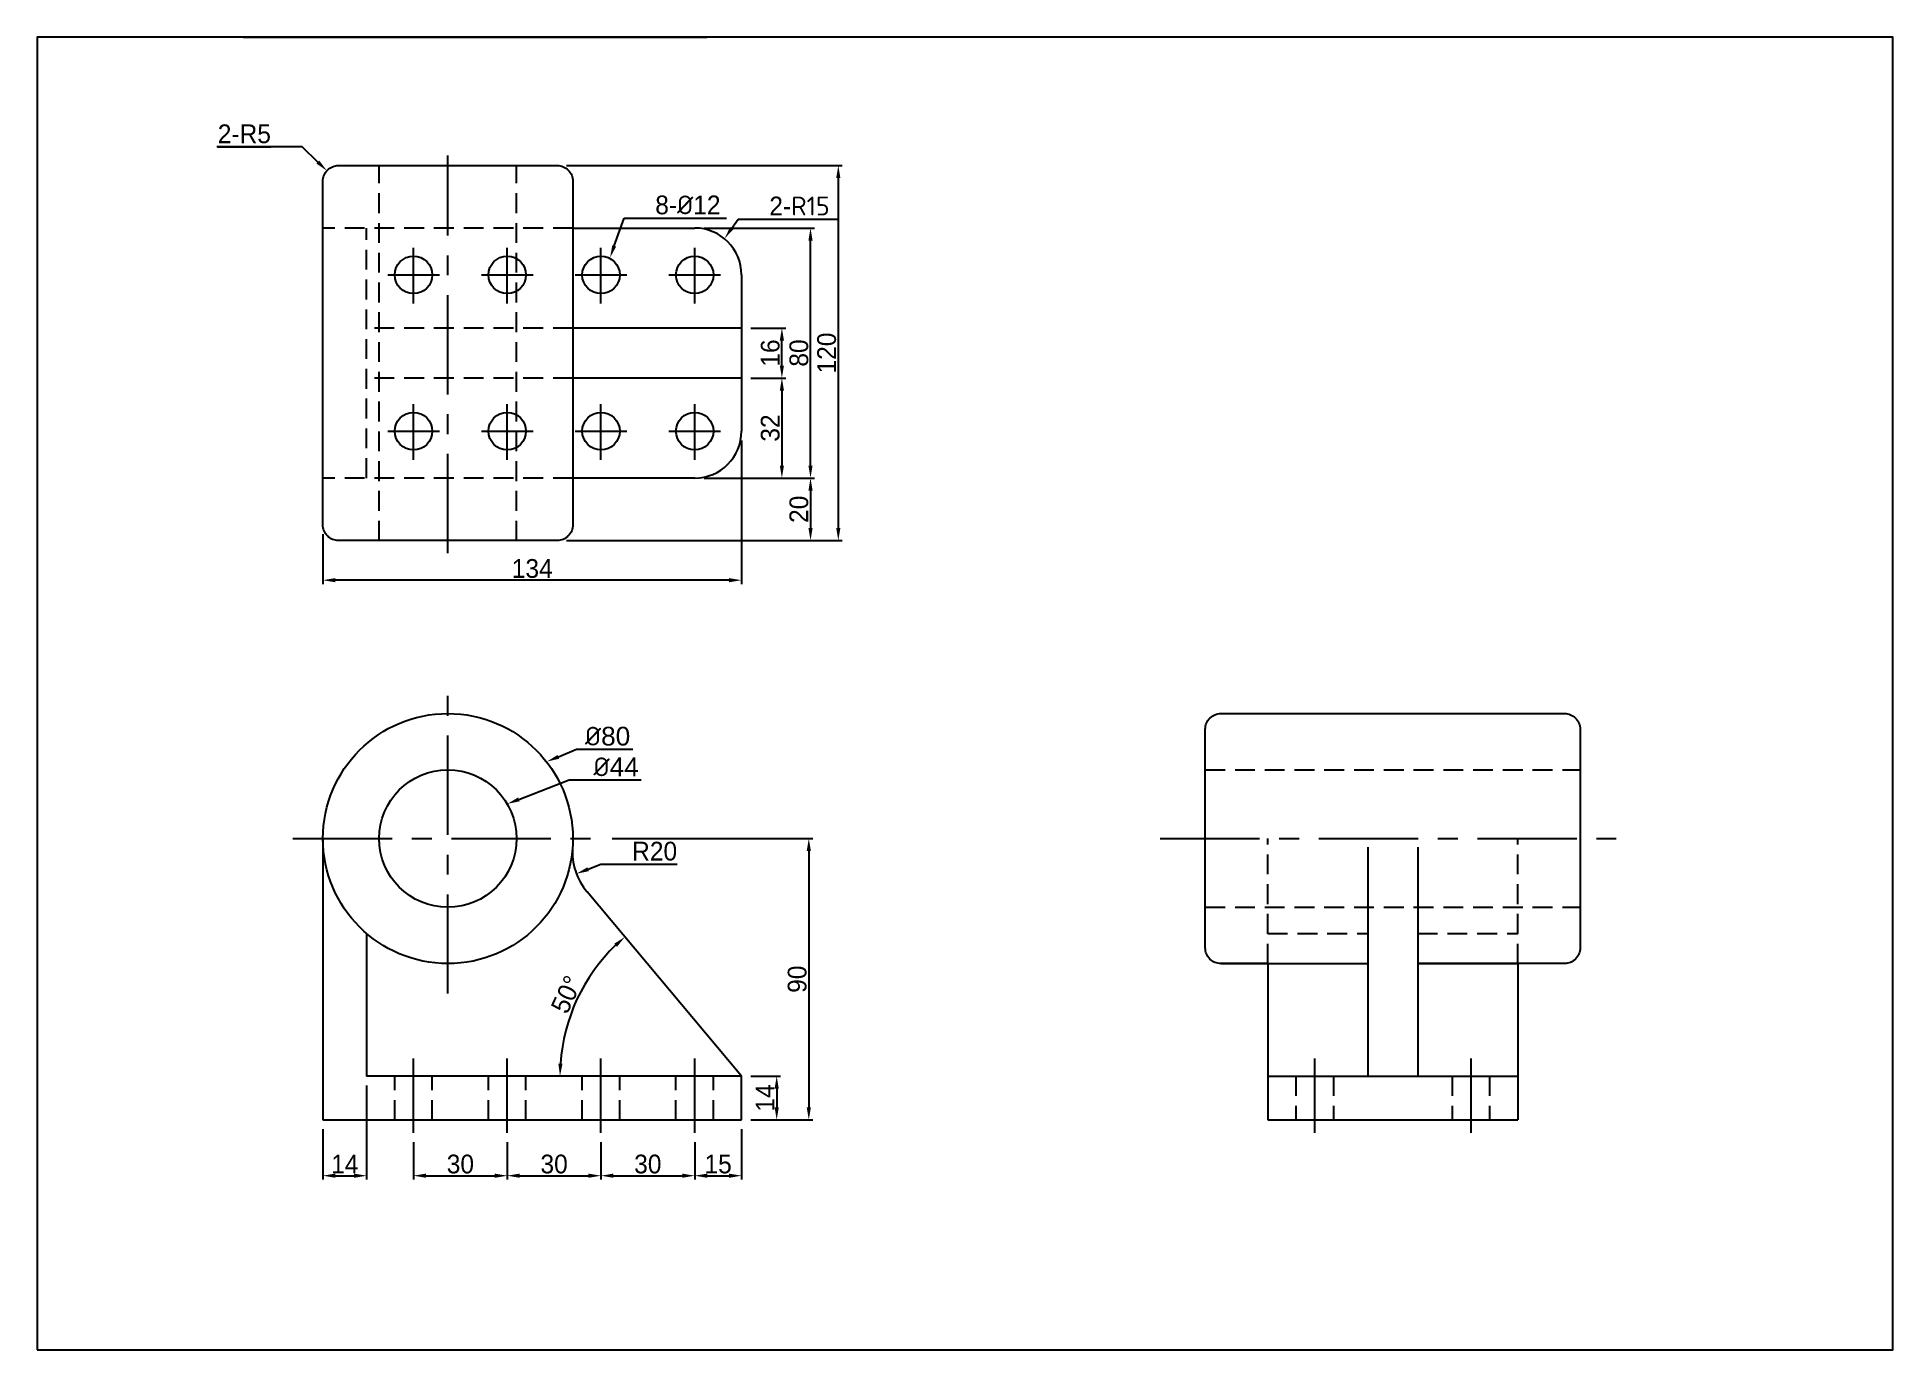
# Model space of a CAD drawing. Header units: millimetres. Extents: x 0 to 3581, y 939 to 3462.
# Drawn here: x 0 to 594, y 939 to 1359 of the extents above; entities that cross this region are included whole.
import ezdxf
from ezdxf import colors
from ezdxf.entities.mleader import LeaderData, LeaderLine
from ezdxf.math import Vec2, Vec3

# ---------------------------------------------------------------- set-up
doc = ezdxf.new("R2010")
doc.units = ezdxf.units.MM
doc.linetypes.add('CENTER', pattern=[50.8, 31.75, -6.35, 6.35, -6.35])
doc.linetypes.add('HIDDEN', pattern=[9.525, 6.35, -3.175])
doc.styles.get("Standard").update_dxf_attribs({"font": ''})
doc.styles.get('Standard').set_extended_font_data('Gulim')
doc.dimstyles.new('ISO-25', dxfattribs={"dimtxt": 6, "dimasz": 4, "dimexe": 1.25, "dimexo": 3, "dimtad": 1, "dimtxsty": 'Standard', "dimcen": 2.5, "dimadec": 0, "dimazin": 0, "dimtfac": 1, "dimtmove": 0, "dimatfit": 3, "dimfxl": 1, "dimarcsym": 0})

msp = doc.modelspace()

# ---------------------------------------------------------------- blocks, each defined once
blk = doc.blocks.new('*D1')
at = {"color": 0, "lineweight": -2, "transparency": 16777216}
for p, q in [((228.48, 1026.14), (237.98, 1026.14)), ((236.73, 1022.14), (236.73, 1016.14)), ((228.48, 1012.14), (237.98, 1012.14))]:
    blk.add_line(p, q, dxfattribs=at)
at = {"color": 0, "transparency": 16777216}
for points in [[(236.06, 1022.14), (237.39, 1022.14), (236.73, 1026.14)], [(236.06, 1016.14), (237.39, 1016.14), (236.73, 1012.14)]]:
    blk.add_solid(points, dxfattribs=at)
at = {"layer": 'Defpoints', "color": 0, "transparency": 16777216}
for p in [(225.48, 1026.14), (225.48, 1012.14), (236.73, 1012.14)]:
    blk.add_point(p, dxfattribs=at)
at = {"color": 0, "transparency": 16777216, "insert": (233.02, 1019.14), "char_height": 6, "attachment_point": 5, "rotation": 90}
blk.add_mtext('14', dxfattribs=at)
blk = doc.blocks.new('*D2')
at = {"color": 0, "lineweight": -2, "transparency": 16777216}
for p, q in [((105.48, 1023.14), (105.48, 993.02)), ((91.48, 1009.14), (91.48, 993.02)), ((95.48, 994.27), (101.48, 994.27))]:
    blk.add_line(p, q, dxfattribs=at)
at = {"color": 0, "transparency": 16777216}
for points in [[(95.48, 994.94), (95.48, 993.6), (91.48, 994.27)], [(101.48, 994.94), (101.48, 993.6), (105.48, 994.27)]]:
    blk.add_solid(points, dxfattribs=at)
at = {"layer": 'Defpoints', "color": 0, "transparency": 16777216}
for p in [(105.48, 1026.14), (91.48, 1012.14), (105.48, 994.27)]:
    blk.add_point(p, dxfattribs=at)
at = {"color": 0, "transparency": 16777216, "insert": (98.48, 997.98), "char_height": 6, "attachment_point": 5}
blk.add_mtext('14', dxfattribs=at)
blk = doc.blocks.new('*D3')
at = {"color": 0, "lineweight": -2, "transparency": 16777216}
for p, q in [((184.1, 1102.14), (248.25, 1102.14)), ((247, 1098.14), (247, 1016.14)), ((228.48, 1012.14), (248.25, 1012.14))]:
    blk.add_line(p, q, dxfattribs=at)
at = {"color": 0, "transparency": 16777216}
for points in [[(246.34, 1098.14), (247.67, 1098.14), (247, 1102.14)], [(246.34, 1016.14), (247.67, 1016.14), (247, 1012.14)]]:
    blk.add_solid(points, dxfattribs=at)
at = {"layer": 'Defpoints', "color": 0, "transparency": 16777216}
for p in [(181.1, 1102.14), (225.48, 1012.14), (247, 1012.14)]:
    blk.add_point(p, dxfattribs=at)
at = {"color": 0, "transparency": 16777216, "insert": (243.3, 1057.14), "char_height": 6, "attachment_point": 5, "rotation": 90}
blk.add_mtext('90', dxfattribs=at)
blk = doc.blocks.new('*D4')
at = {"color": 0, "lineweight": -2, "transparency": 16777216}
blk.add_arc((225.48, 1026.14), 58.12, 133.9442, 176.0558, dxfattribs=at)
at = {"color": 0, "transparency": 16777216}
for points in [[(184.71, 1068.48), (185.6, 1067.49), (188.12, 1070.66)], [(168.17, 1030.11), (166.84, 1030.16), (167.36, 1026.14)]]:
    blk.add_solid(points, dxfattribs=at)
at = {"layer": 'Defpoints', "color": 0, "transparency": 16777216}
for p in [(176.01, 1085.09), (176.93, 1058.07), (150.48, 1026.14), (180.48, 1026.14), (225.48, 1026.14)]:
    blk.add_point(p, dxfattribs=at)
at = {"color": 0, "transparency": 16777216, "insert": (169.46, 1052.26), "char_height": 6, "attachment_point": 5, "rotation": 65}
blk.add_mtext('50°', dxfattribs=at)
blk = doc.blocks.new('*D5')
at = {"color": 0, "lineweight": -2, "transparency": 16777216}
for p, q in [((120.48, 1004.99), (120.48, 993.02)), ((150.48, 1004.99), (150.48, 993.02)), ((124.48, 994.27), (146.48, 994.27))]:
    blk.add_line(p, q, dxfattribs=at)
at = {"color": 0, "transparency": 16777216}
for points in [[(124.48, 994.94), (124.48, 993.6), (120.48, 994.27)], [(146.48, 994.94), (146.48, 993.6), (150.48, 994.27)]]:
    blk.add_solid(points, dxfattribs=at)
at = {"layer": 'Defpoints', "color": 0, "transparency": 16777216}
for p in [(120.48, 1007.99), (150.48, 1007.99), (150.48, 994.27)]:
    blk.add_point(p, dxfattribs=at)
at = {"color": 0, "transparency": 16777216, "insert": (135.48, 997.97), "char_height": 6, "attachment_point": 5}
blk.add_mtext('30', dxfattribs=at)
blk = doc.blocks.new('*D6')
at = {"color": 0, "lineweight": -2, "transparency": 16777216}
for p, q in [((150.48, 1004.99), (150.48, 993.02)), ((180.48, 1004.99), (180.48, 993.02)), ((154.48, 994.27), (176.48, 994.27))]:
    blk.add_line(p, q, dxfattribs=at)
at = {"color": 0, "transparency": 16777216}
for points in [[(154.48, 994.94), (154.48, 993.6), (150.48, 994.27)], [(176.48, 994.94), (176.48, 993.6), (180.48, 994.27)]]:
    blk.add_solid(points, dxfattribs=at)
at = {"layer": 'Defpoints', "color": 0, "transparency": 16777216}
for p in [(150.48, 1007.99), (180.48, 1007.99), (180.48, 994.27)]:
    blk.add_point(p, dxfattribs=at)
at = {"color": 0, "transparency": 16777216, "insert": (165.48, 997.97), "char_height": 6, "attachment_point": 5}
blk.add_mtext('30', dxfattribs=at)
blk = doc.blocks.new('*D7')
at = {"color": 0, "lineweight": -2, "transparency": 16777216}
for p, q in [((180.48, 1004.99), (180.48, 993.02)), ((210.48, 1004.99), (210.48, 993.02)), ((184.48, 994.27), (206.48, 994.27))]:
    blk.add_line(p, q, dxfattribs=at)
at = {"color": 0, "transparency": 16777216}
for points in [[(184.48, 994.94), (184.48, 993.6), (180.48, 994.27)], [(206.48, 994.94), (206.48, 993.6), (210.48, 994.27)]]:
    blk.add_solid(points, dxfattribs=at)
at = {"layer": 'Defpoints', "color": 0, "transparency": 16777216}
for p in [(180.48, 1007.99), (210.48, 1007.99), (210.48, 994.27)]:
    blk.add_point(p, dxfattribs=at)
at = {"color": 0, "transparency": 16777216, "insert": (195.48, 997.97), "char_height": 6, "attachment_point": 5}
blk.add_mtext('30', dxfattribs=at)
blk = doc.blocks.new('*D8')
at = {"color": 0, "lineweight": -2, "transparency": 16777216}
for p, q in [((210.48, 1004.99), (210.48, 993.02)), ((225.48, 1009.14), (225.48, 993.02)), ((214.48, 994.27), (221.48, 994.27))]:
    blk.add_line(p, q, dxfattribs=at)
at = {"color": 0, "transparency": 16777216}
for points in [[(214.48, 994.94), (214.48, 993.6), (210.48, 994.27)], [(221.48, 994.94), (221.48, 993.6), (225.48, 994.27)]]:
    blk.add_solid(points, dxfattribs=at)
at = {"layer": 'Defpoints', "color": 0, "transparency": 16777216}
for p in [(225.48, 1012.14), (210.48, 1007.99), (225.48, 994.27)]:
    blk.add_point(p, dxfattribs=at)
at = {"color": 0, "transparency": 16777216, "insert": (217.98, 997.98), "char_height": 6, "attachment_point": 5}
blk.add_mtext('15', dxfattribs=at)
blk = doc.blocks.new('*D9')
at = {"color": 0, "lineweight": -2, "transparency": 16777216}
for p, q in [((169.48, 1317.48), (257.7, 1317.48)), ((256.45, 1313.48), (256.45, 1201.48)), ((169.48, 1197.48), (257.7, 1197.48))]:
    blk.add_line(p, q, dxfattribs=at)
at = {"color": 0, "transparency": 16777216}
for points in [[(255.79, 1313.48), (257.12, 1313.48), (256.45, 1317.48)], [(255.79, 1201.48), (257.12, 1201.48), (256.45, 1197.48)]]:
    blk.add_solid(points, dxfattribs=at)
at = {"layer": 'Defpoints', "color": 0, "transparency": 16777216}
for p in [(166.48, 1317.48), (166.48, 1197.48), (256.45, 1197.48)]:
    blk.add_point(p, dxfattribs=at)
at = {"color": 0, "transparency": 16777216, "insert": (252.74, 1257.48), "char_height": 6, "attachment_point": 5, "rotation": 90}
blk.add_mtext('120', dxfattribs=at)
blk = doc.blocks.new('*D10')
at = {"color": 0, "lineweight": -2, "transparency": 16777216}
for p, q in [((213.48, 1297.48), (248.8, 1297.48)), ((247.55, 1221.48), (247.55, 1293.48)), ((213.48, 1217.48), (248.8, 1217.48))]:
    blk.add_line(p, q, dxfattribs=at)
at = {"color": 0, "transparency": 16777216}
for points in [[(246.89, 1293.48), (248.22, 1293.48), (247.55, 1297.48)], [(246.89, 1221.48), (248.22, 1221.48), (247.55, 1217.48)]]:
    blk.add_solid(points, dxfattribs=at)
at = {"layer": 'Defpoints', "color": 0, "transparency": 16777216}
for p in [(210.48, 1297.48), (247.55, 1297.48), (210.48, 1217.48)]:
    blk.add_point(p, dxfattribs=at)
at = {"color": 0, "transparency": 16777216, "insert": (243.85, 1257.48), "char_height": 6, "attachment_point": 5, "rotation": 90}
blk.add_mtext('80', dxfattribs=at)
blk = doc.blocks.new('*D11')
at = {"color": 0, "lineweight": -2, "transparency": 16777216}
for p, q in [((228.48, 1265.48), (239.64, 1265.48)), ((238.39, 1253.48), (238.39, 1261.48)), ((228.48, 1249.48), (239.64, 1249.48))]:
    blk.add_line(p, q, dxfattribs=at)
at = {"color": 0, "transparency": 16777216}
for points in [[(237.72, 1261.48), (239.05, 1261.48), (238.39, 1265.48)], [(237.72, 1253.48), (239.05, 1253.48), (238.39, 1249.48)]]:
    blk.add_solid(points, dxfattribs=at)
at = {"layer": 'Defpoints', "color": 0, "transparency": 16777216}
for p in [(225.48, 1265.48), (238.39, 1265.48), (225.48, 1249.48)]:
    blk.add_point(p, dxfattribs=at)
at = {"color": 0, "transparency": 16777216, "insert": (234.68, 1257.48), "char_height": 6, "attachment_point": 5, "rotation": 90}
blk.add_mtext('16', dxfattribs=at)
blk = doc.blocks.new('*D12')
at = {"color": 0, "lineweight": -2, "transparency": 16777216}
for p, q in [((228.48, 1249.48), (239.64, 1249.48)), ((238.39, 1245.48), (238.39, 1221.48)), ((213.48, 1217.48), (239.64, 1217.48))]:
    blk.add_line(p, q, dxfattribs=at)
at = {"color": 0, "transparency": 16777216}
for points in [[(237.72, 1245.48), (239.05, 1245.48), (238.39, 1249.48)], [(237.72, 1221.48), (239.05, 1221.48), (238.39, 1217.48)]]:
    blk.add_solid(points, dxfattribs=at)
at = {"layer": 'Defpoints', "color": 0, "transparency": 16777216}
for p in [(225.48, 1249.48), (210.48, 1217.48), (238.39, 1217.48)]:
    blk.add_point(p, dxfattribs=at)
at = {"color": 0, "transparency": 16777216, "insert": (234.68, 1233.48), "char_height": 6, "attachment_point": 5, "rotation": 90}
blk.add_mtext('32', dxfattribs=at)
blk = doc.blocks.new('*D13')
at = {"color": 0, "lineweight": -2, "transparency": 16777216}
for p, q in [((213.48, 1217.48), (248.8, 1217.48)), ((247.55, 1213.48), (247.55, 1201.48)), ((169.48, 1197.48), (248.8, 1197.48))]:
    blk.add_line(p, q, dxfattribs=at)
at = {"color": 0, "transparency": 16777216}
for points in [[(246.89, 1213.48), (248.22, 1213.48), (247.55, 1217.48)], [(246.89, 1201.48), (248.22, 1201.48), (247.55, 1197.48)]]:
    blk.add_solid(points, dxfattribs=at)
at = {"layer": 'Defpoints', "color": 0, "transparency": 16777216}
for p in [(210.48, 1217.48), (166.48, 1197.48), (247.55, 1197.48)]:
    blk.add_point(p, dxfattribs=at)
at = {"color": 0, "transparency": 16777216, "insert": (243.85, 1207.48), "char_height": 6, "attachment_point": 5, "rotation": 90}
blk.add_mtext('20', dxfattribs=at)
blk = doc.blocks.new('*D14')
at = {"color": 0, "lineweight": -2, "transparency": 16777216}
for p, q in [((225.48, 1229.48), (225.48, 1183.55)), ((91.48, 1199.48), (91.48, 1183.55)), ((221.48, 1184.8), (95.48, 1184.8))]:
    blk.add_line(p, q, dxfattribs=at)
at = {"color": 0, "transparency": 16777216}
for points in [[(95.48, 1185.47), (95.48, 1184.13), (91.48, 1184.8)], [(221.48, 1185.47), (221.48, 1184.13), (225.48, 1184.8)]]:
    blk.add_solid(points, dxfattribs=at)
at = {"layer": 'Defpoints', "color": 0, "transparency": 16777216}
for p in [(225.48, 1232.48), (91.48, 1202.48), (91.48, 1184.8)]:
    blk.add_point(p, dxfattribs=at)
at = {"color": 0, "transparency": 16777216, "insert": (158.48, 1188.51), "char_height": 6, "attachment_point": 5}
blk.add_mtext('134', dxfattribs=at)

# ---------------------------------------------------------------- dimensions: what is measured, and where the dimension line sits
for base, p1, p2, picture, middle in [((256.453, 1197.479), (166.482, 1317.479), (166.482, 1197.479), '*D9', (252.744, 1257.479)), ((247.554, 1297.479), (210.482, 1217.479), (210.482, 1297.479), '*D10', (243.853, 1257.479)), ((238.385, 1265.479), (225.482, 1249.479), (225.482, 1265.479), '*D11', (234.677, 1257.479)), ((238.385, 1217.479), (225.482, 1249.479), (210.482, 1217.479), '*D12', (234.685, 1233.479)), ((247.554, 1197.479), (210.482, 1217.479), (166.482, 1197.479), '*D13', (243.853, 1207.479)), ((247.003, 1012.137), (181.104, 1102.137), (225.482, 1012.137), '*D3', (243.302, 1057.137)), ((236.726, 1012.137), (225.482, 1026.137), (225.482, 1012.137), '*D1', (233.017, 1019.137))]:
    dim = msp.add_linear_dim(base=base, p1=p1, p2=p2, angle=90, dimstyle='ISO-25')
    dim.commit()
    dim.dimension.update_dxf_attribs({"geometry": picture, "text_midpoint": middle})
for base, p1, p2, picture, middle in [((91.482, 1184.798), (225.482, 1232.479), (91.482, 1202.479), '*D14', (158.482, 1188.507)), ((105.482, 994.271), (91.482, 1012.137), (105.482, 1026.137), '*D2', (98.482, 997.98)), ((225.482, 994.271), (210.482, 1007.994), (225.482, 1012.137), '*D8', (217.982, 997.98)), ((150.482, 994.271), (120.482, 1007.994), (150.482, 1007.994), '*D5', (135.482, 997.972)), ((180.482, 994.271), (150.482, 1007.994), (180.482, 1007.994), '*D6', (165.482, 997.972)), ((210.482, 994.271), (180.482, 1007.994), (210.482, 1007.994), '*D7', (195.482, 997.972))]:
    dim = msp.add_linear_dim(base=base, p1=p1, p2=p2, dimstyle='ISO-25')
    dim.commit()
    dim.dimension.update_dxf_attribs({"geometry": picture, "text_midpoint": middle})
dim = msp.add_angular_dim_2l(base=(176.925, 1058.074), line1=((225.482, 1026.137), (176.015, 1085.09)), line2=((180.482, 1026.137), (150.482, 1026.137)), dimstyle='ISO-25')
dim.commit()
dim.dimension.update_dxf_attribs({"geometry": '*D4', "text_midpoint": (169.455, 1052.263)})

# ---------------------------------------------------------------- linework, layer by layer
for p, q in [((66.026, 1358.548), (214.312, 1358.548)), ((171.482, 1297.479), (210.482, 1297.479)), ((225.482, 1282.479), (225.482, 1232.479)), ((225.482, 1265.479), (171.482, 1265.479)), ((225.482, 1249.479), (171.482, 1249.479)), ((210.482, 1217.479), (171.482, 1217.479)), ((91.482, 1102.137), (91.482, 1012.137)), ((425.911, 1099.343), (425.911, 1026.137)), ((441.911, 1099.343), (441.911, 1026.137)), ((225.482, 1026.137), (176.015, 1085.09)), ((105.482, 1071.74), (105.482, 1026.137)), ((378.911, 1062.137), (425.911, 1062.137)), ((393.911, 1062.137), (425.911, 1062.137)), ((393.911, 1062.137), (393.911, 1012.137)), ((393.911, 1062.137), (425.911, 1062.137)), ((441.911, 1062.137), (473.911, 1062.137)), ((473.911, 1062.137), (473.911, 1012.137)), ((225.482, 1026.137), (105.482, 1026.137)), ((225.482, 1012.137), (225.482, 1026.137)), ((393.911, 1026.137), (473.911, 1026.137)), ((91.482, 1012.137), (225.482, 1012.137)), ((393.911, 1012.137), (473.911, 1012.137))]:
    msp.add_line(p, q)
at = {"linetype": 'CENTER'}
for p, q in [((131.482, 1193.462), (131.482, 1320.635)), ((120.482, 1273.318), (120.482, 1291.166)), ((150.482, 1273.318), (150.482, 1291.166)), ((180.482, 1273.318), (180.482, 1291.166)), ((210.482, 1273.318), (210.482, 1291.166)), ((112.21, 1282.479), (128.755, 1282.479)), ((142.21, 1282.479), (158.755, 1282.479)), ((172.21, 1282.479), (188.755, 1282.479)), ((202.21, 1282.479), (218.755, 1282.479)), ((120.482, 1223.318), (120.482, 1241.166)), ((150.482, 1223.318), (150.482, 1241.166)), ((180.482, 1223.318), (180.482, 1241.166)), ((210.482, 1223.318), (210.482, 1241.166)), ((112.21, 1232.479), (128.755, 1232.479)), ((142.21, 1232.479), (158.755, 1232.479)), ((172.21, 1232.479), (188.755, 1232.479)), ((202.21, 1232.479), (218.755, 1232.479)), ((131.482, 1052.515), (131.482, 1151.759)), ((81.86, 1102.137), (181.104, 1102.137)), ((359.476, 1102.137), (505.432, 1102.137)), ((120.482, 1007.994), (120.482, 1031.76)), ((150.482, 1007.994), (150.482, 1031.76)), ((180.482, 1007.994), (180.482, 1031.76)), ((210.482, 1007.994), (210.482, 1031.76)), ((408.911, 1031.76), (408.911, 1007.994)), ((458.911, 1031.76), (458.911, 1007.994))]:
    msp.add_line(p, q, dxfattribs=at)
at = {"linetype": 'HIDDEN'}
for p, q in [((109.482, 1197.479), (109.482, 1317.479)), ((153.482, 1197.479), (153.482, 1317.479)), ((171.482, 1297.479), (91.482, 1297.479)), ((105.482, 1217.479), (105.482, 1297.479)), ((171.482, 1265.479), (105.482, 1265.479)), ((171.482, 1249.479), (105.482, 1249.479)), ((171.482, 1217.479), (91.482, 1217.479)), ((373.911, 1124.137), (493.911, 1124.137)), ((393.911, 1062.137), (393.911, 1102.137)), ((473.911, 1062.137), (473.911, 1102.137)), ((373.911, 1080.137), (493.911, 1080.137)), ((393.911, 1071.74), (425.911, 1071.74)), ((441.911, 1071.74), (473.911, 1071.74)), ((114.482, 1012.137), (114.482, 1026.137)), ((126.482, 1012.137), (126.482, 1026.137)), ((144.482, 1012.137), (144.482, 1026.137)), ((156.482, 1012.137), (156.482, 1026.137)), ((174.482, 1012.137), (174.482, 1026.137)), ((186.482, 1012.137), (186.482, 1026.137)), ((204.482, 1012.137), (204.482, 1026.137)), ((216.482, 1012.137), (216.482, 1026.137)), ((402.911, 1026.137), (402.911, 1012.137)), ((414.911, 1026.137), (414.911, 1012.137)), ((452.911, 1026.137), (452.911, 1012.137)), ((464.911, 1026.137), (464.911, 1012.137))]:
    msp.add_line(p, q, dxfattribs=at)
msp.add_lwpolyline([(0, 938.548), (594, 938.548), (594, 1358.548), (0, 1358.548)], close=True)
msp.add_lwpolyline([(166.482, 1197.479), (96.482, 1197.479, -0.4142136), (91.482, 1202.479), (91.482, 1312.479, -0.4142136), (96.482, 1317.479), (166.482, 1317.479, -0.4142136), (171.482, 1312.479), (171.482, 1202.479, -0.4142136)], format="xyb", close=True)
msp.add_lwpolyline([(393.911, 1062.137), (378.911, 1062.137, -0.4142136), (373.911, 1067.137), (373.911, 1137.137, -0.4142136), (378.911, 1142.137), (488.911, 1142.137, -0.4142136), (493.911, 1137.137), (493.911, 1067.137, -0.4142136), (488.911, 1062.137), (441.911, 1062.137)], format="xyb")
for centre, radius in [((120.482, 1282.479), 6), ((150.482, 1282.479), 6), ((180.482, 1282.479), 6), ((210.482, 1282.479), 6), ((120.482, 1232.479), 6), ((150.482, 1232.479), 6), ((180.482, 1232.479), 6), ((210.482, 1232.479), 6), ((131.482, 1102.137), 40), ((131.482, 1102.137), 22)]:
    msp.add_circle(centre, radius)
for centre, radius, start, end in [((210.482, 1282.479), 15, 0, 90), ((210.482, 1232.479), 15, 270, 0), ((191.336, 1097.946), 20, 175.994407, 220)]:
    msp.add_arc(centre, radius, start, end)

msp.set_redraw_order([(e.dxf.handle, doc.entitydb.next_handle()) for e in msp.query("TEXT MTEXT ATTDEF DIMENSION ARC_DIMENSION")])  # texts and dimensions are drawn at this point

# ---------------------------------------------------------------- leaders
ml = msp.add_multileader_mtext('Standard')
ml.set_content('\\L2-R5', color=256)
ml.set_leader_properties()
ml.build(insert=Vec2(0, 0))
ml.multileader.update_dxf_attribs({"text_left_attachment_type": 8, "text_right_attachment_type": 8})
ctx = ml.context
ctx.base_point, ctx.char_height, ctx.plane_origin = Vec3(53.867, 1323.422), 6, Vec3(96.482, 1317.479)
ctx.left_attachment, ctx.right_attachment, ctx.text_align_type = 8, 8, 2
notes = []
notes.append((ctx, [(0, (1, 1, 0), (84.842, 1323.422), (-1, 0), 8, [(0, [(92.745, 1315.801)], 0, [])])]))
ctx.mtext.insert, ctx.mtext.alignment, ctx.mtext.flow_direction = Vec3(74.842, 1330.622), 3, 5
ml = msp.add_multileader_mtext('Standard')
ml.set_content('\\L8-{\\fISOCPEUR|b0|i0|c0|p34;%%C}12', color=256)
ml.set_leader_properties()
ml.build(insert=Vec2(0, 0))
ml.multileader.update_dxf_attribs({"text_left_attachment_type": 8, "text_right_attachment_type": 8})
ctx = ml.context
ctx.base_point, ctx.char_height, ctx.plane_origin = Vec3(195.855, 1300.67), 6, Vec3(180.482, 1288.479)
ctx.left_attachment, ctx.right_attachment = 8, 8
notes.append((ctx, [(0, (1, 1, 0), (187.855, 1300.67), (1, 0), 8, [(0, [(183.4, 1287.992)], 0, [])])]))
ctx.mtext.insert, ctx.mtext.flow_direction = Vec3(197.855, 1307.87), 5
ml = msp.add_multileader_mtext('Standard')
ml.set_content('\\L{\\L2-\\fISOCPEUR|b0|i0|c0|p34;R15}', color=256)
ml.set_leader_properties()
ml.build(insert=Vec2(0, 0))
ml.multileader.update_dxf_attribs({"text_left_attachment_type": 8, "text_right_attachment_type": 8})
ctx = ml.context
ctx.base_point, ctx.char_height, ctx.plane_origin = Vec3(232.367, 1300.323), 6, Vec3(217.166, 1294.642)
ctx.left_attachment, ctx.right_attachment = 8, 8
notes.append((ctx, [(0, (1, 1, 0), (224.367, 1300.323), (1, 0), 8, [(0, [(220.083, 1294.155)], 0, [])])]))
ctx.mtext.insert, ctx.mtext.flow_direction = Vec3(234.367, 1307.523), 5
ml = msp.add_multileader_mtext('Standard')
ml.set_content('\\L{\\fISOCPEUR|b0|i0|c0|p34;\\L%%C\\fArial|b0|i0|c0|p34;80}', color=256)
ml.set_leader_properties()
ml.build(insert=Vec2(0, 0))
ml.multileader.update_dxf_attribs({"text_left_attachment_type": 8, "text_right_attachment_type": 8})
ctx = ml.context
ctx.base_point, ctx.char_height, ctx.plane_origin = Vec3(173.33, 1130.702), 6, Vec3(168.228, 1121.876)
ctx.left_attachment, ctx.right_attachment = 8, 8
notes.append((ctx, [(0, (1, 1, 0), (172.668, 1130.702), (1, 0), 0.662, [(0, [(163.146, 1126.75)], 0, [])])]))
ctx.mtext.insert, ctx.mtext.flow_direction = Vec3(175.33, 1137.902), 5
ml = msp.add_multileader_mtext('Standard')
ml.set_content('\\L{\\fISOCPEUR|b0|i0|c0|p34;\\L%%C\\fArial|b0|i0|c0|p34;44}', color=256)
ml.set_leader_properties()
ml.build(insert=Vec2(0, 0))
ml.multileader.update_dxf_attribs({"text_left_attachment_type": 8, "text_right_attachment_type": 8})
ctx = ml.context
ctx.base_point, ctx.char_height, ctx.plane_origin = Vec3(176.067, 1120.885), 6, Vec3(153.87, 1107.442)
ctx.left_attachment, ctx.right_attachment = 8, 8
notes.append((ctx, [(0, (1, 1, 0), (170.333, 1120.885), (1, 0), 5.734, [(0, [(150.482, 1113.228)], 0, [])])]))
ctx.mtext.insert, ctx.mtext.flow_direction = Vec3(178.067, 1128.085), 5
ml = msp.add_multileader_mtext('Standard')
ml.set_content('\\LR20', color=256)
ml.set_leader_properties()
ml.build(insert=Vec2(0, 0))
ml.multileader.update_dxf_attribs({"text_left_attachment_type": 8, "text_right_attachment_type": 8})
ctx = ml.context
ctx.base_point, ctx.char_height, ctx.plane_origin = Vec3(188.455, 1093.916), 6, Vec3(176.015, 1085.09)
ctx.left_attachment, ctx.right_attachment = 8, 8
notes.append((ctx, [(0, (1, 1, 0), (180.455, 1093.916), (1, 0), 8, [(0, [(172.627, 1090.876)], 0, [])])]))
ctx.mtext.insert, ctx.mtext.flow_direction = Vec3(190.455, 1101.116), 5
for ctx, leaders in notes:
    for number, flags, end, landing, length, lines in leaders:
        leader = LeaderData()
        leader.index, (leader.has_last_leader_line, leader.has_dogleg_vector, leader.attachment_direction) = number, flags
        leader.last_leader_point, leader.dogleg_vector, leader.dogleg_length = Vec3(end), Vec3(landing), length
        for number, points, colour, breaks in lines:
            line = LeaderLine()
            line.index, line.vertices, line.color, line.breaks = number, Vec3.list(points), colors.encode_raw_color(colour), breaks
            leader.lines.append(line)
        ctx.leaders.append(leader)

doc.saveas('drawing.dxf')
